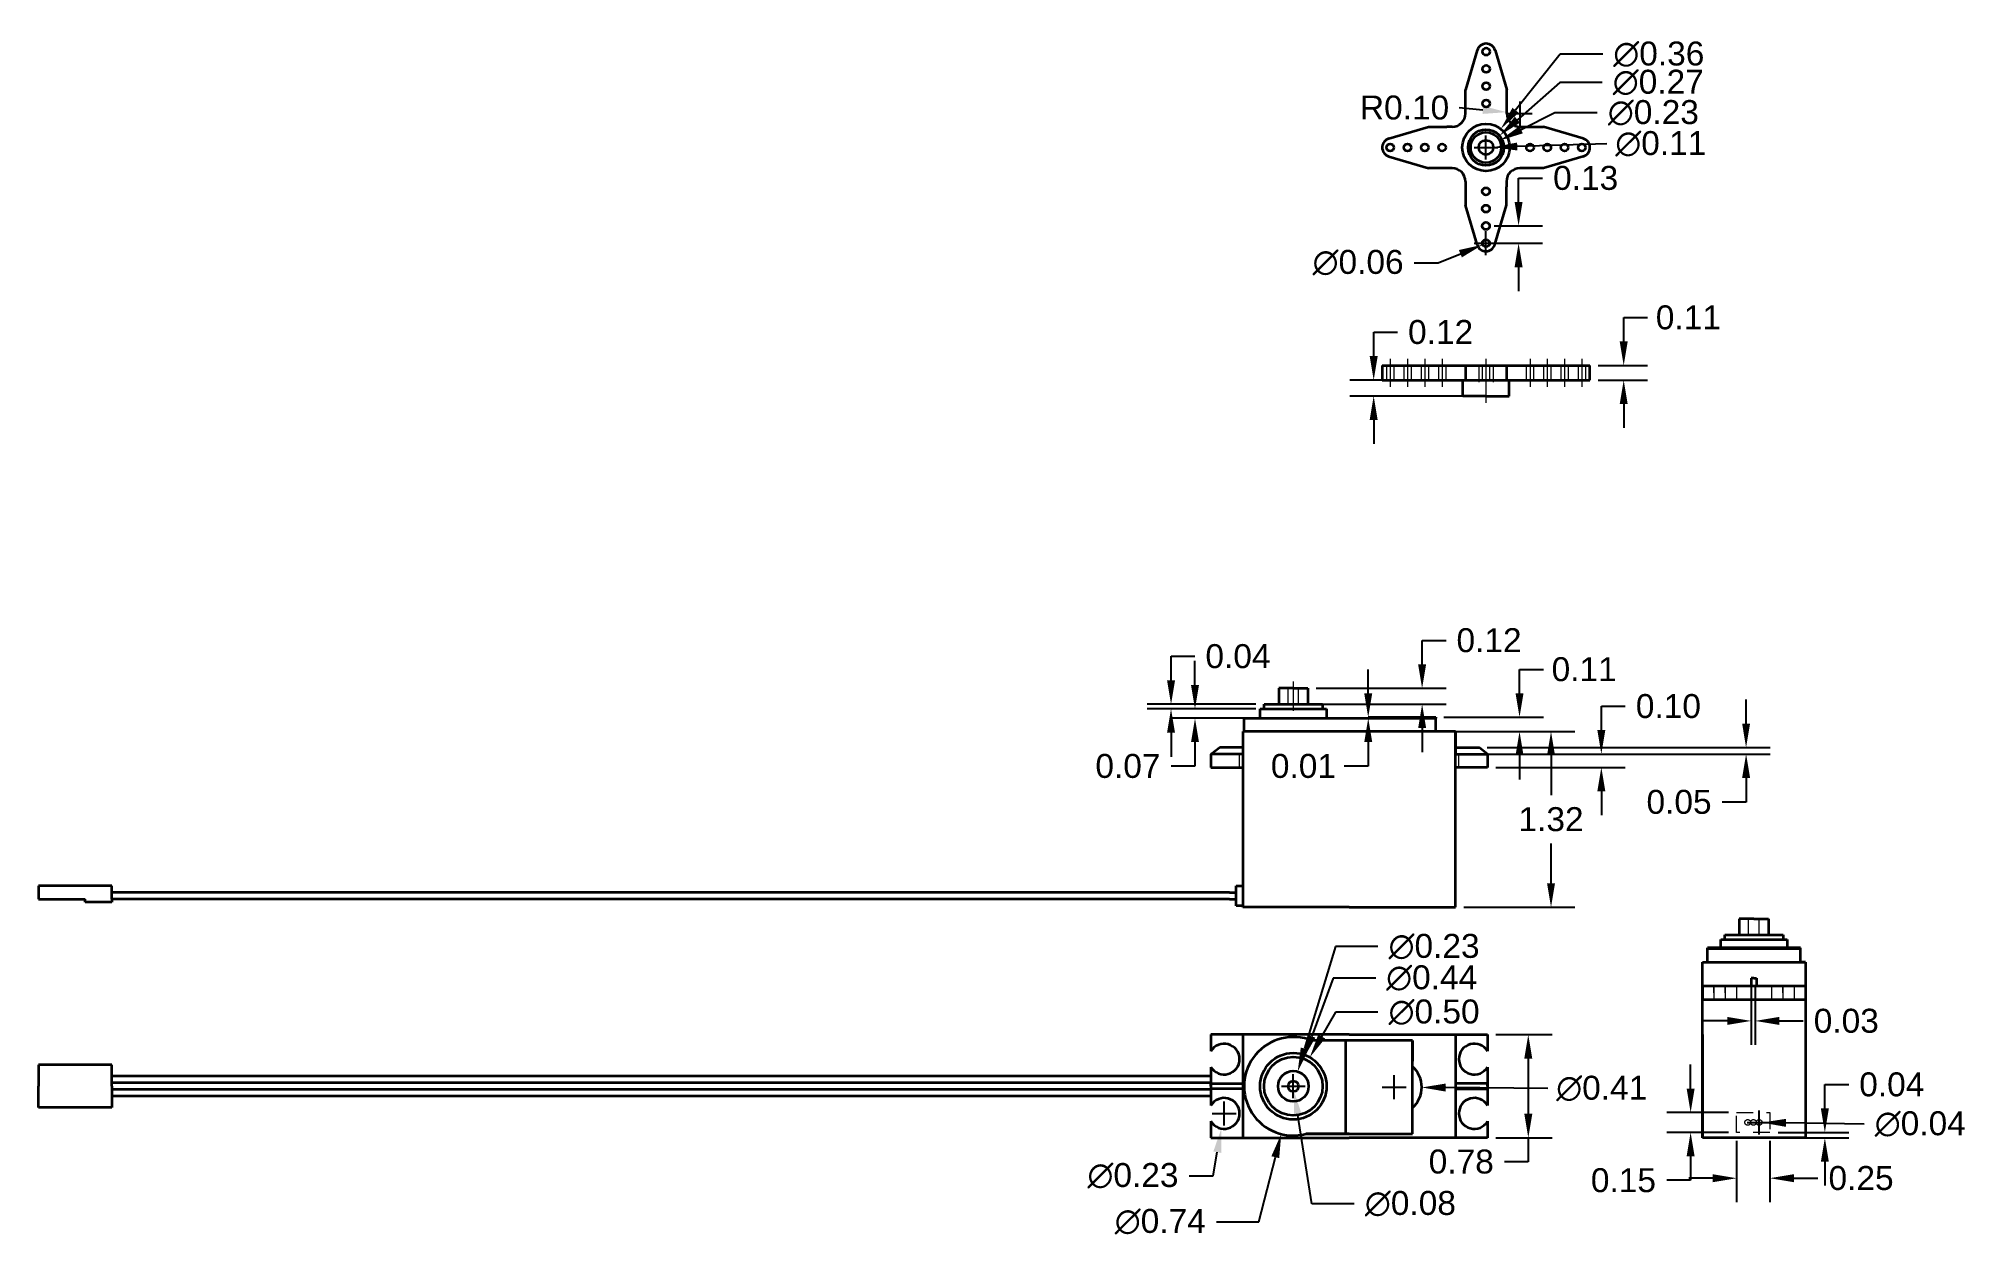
# Model space of a CAD drawing. Header units: inches. Extents: x -0.7 to 87, y -3.1 to 12.
# Drawn here: x 72.48 to 86.99, y 3.02 to 12.03 of the extents above; entities that cross this region are included whole.
import ezdxf

# ---------------------------------------------------------------- set-up
doc = ezdxf.new("R2010")
doc.units = ezdxf.units.IN
doc.header["$MEASUREMENT"] = 0
doc.linetypes.add('CENTER2', pattern=[1.125, 0.75, -0.125, 0.125, -0.125])
doc.linetypes.add('HIDDEN2', pattern=[0.1875, 0.125, -0.0625])
for name, color, linetype, lineweight in [('Center', 1, 'CENTER2', 13), ('Hidden', 3, 'HIDDEN2', 13), ('Visible', 6, 'Continuous', 35)]:
    doc.layers.add(name, color=color, linetype=linetype, lineweight=lineweight)
doc.layers.add('Text', color=7, linetype='Continuous', lineweight=35, true_color=0xa552a5)
doc.styles.get("Standard").update_dxf_attribs({"font": 'arial.ttf'})
doc.dimstyles.get("Standard").update_dxf_attribs({"dimtxt": 0.18, "dimasz": 0.18, "dimexe": 0.18, "dimexo": 0.0625, "dimgap": 0.09, "dimtad": 0, "dimtih": 1, "dimtoh": 1, "dimdec": 4, "dimzin": 0, "dimdsep": 46, "dimtxsty": 'Standard', "dimcen": 0.09, "dimadec": 0, "dimazin": 0, "dimtfac": 1, "dimtdec": 4, "dimtofl": 0, "dimtmove": 0, "dimatfit": 3, "dimfxl": 1, "dimtolj": 1, "dimtzin": 0, "dimarcsym": 0})

msp = doc.modelspace()

# ---------------------------------------------------------------- blocks, each defined once
blk = doc.blocks.new('*D41')
at = {"layer": 'Defpoints', "color": 0, "transparency": 16777216}
for p in [(83.135, 6.818), (83.135, 5.498), (83.852, 5.498)]:
    blk.add_point(p, dxfattribs=at)
at = {"layer": 'Text', "color": 0, "lineweight": -2, "transparency": 16777216}
for p, q in [((83.197, 6.818), (84.032, 6.818)), ((83.852, 6.638), (83.852, 6.34)), ((83.852, 5.678), (83.852, 5.976)), ((83.197, 5.498), (84.032, 5.498))]:
    blk.add_line(p, q, dxfattribs=at)
at = {"layer": 'Text', "color": 0, "transparency": 16777216}
for points in [[(83.822, 6.638), (83.882, 6.638), (83.852, 6.818)], [(83.822, 5.678), (83.882, 5.678), (83.852, 5.498)]]:
    blk.add_solid(points, dxfattribs=at)
at = {"layer": 'Text', "color": 0, "transparency": 16777216, "insert": (83.852, 6.158), "char_height": 0.18, "attachment_point": 5}
blk.add_mtext('\\A1;1.32', dxfattribs=at)
blk = doc.blocks.new('*D42')
at = {"layer": 'Defpoints', "color": 0, "transparency": 16777216}
for p in [(82.985, 6.925), (82.985, 6.818), (83.615, 6.925)]:
    blk.add_point(p, dxfattribs=at)
at = {"layer": 'Text', "color": 0, "lineweight": -2, "transparency": 16777216}
for p, q in [((83.615, 7.105), (83.615, 7.285)), ((83.615, 7.285), (83.795, 7.285)), ((83.047, 6.925), (83.795, 6.925)), ((83.047, 6.818), (83.795, 6.818)), ((83.615, 6.638), (83.615, 6.458))]:
    blk.add_line(p, q, dxfattribs=at)
at = {"layer": 'Text', "color": 0, "transparency": 16777216}
for points in [[(83.585, 7.105), (83.645, 7.105), (83.615, 6.925)], [(83.585, 6.638), (83.645, 6.638), (83.615, 6.818)]]:
    blk.add_solid(points, dxfattribs=at)
at = {"layer": 'Text', "color": 0, "transparency": 16777216, "insert": (84.101, 7.285), "char_height": 0.18, "attachment_point": 5}
blk.add_mtext('\\A1;0.11', dxfattribs=at)
blk = doc.blocks.new('*D43')
at = {"layer": 'Defpoints', "color": 0, "transparency": 16777216}
for p in [(83.375, 6.648), (83.375, 6.548), (84.23, 6.648)]:
    blk.add_point(p, dxfattribs=at)
at = {"layer": 'Text', "color": 0, "lineweight": -2, "transparency": 16777216}
for p, q in [((84.23, 6.828), (84.23, 7.008)), ((84.23, 7.008), (84.41, 7.008)), ((83.437, 6.648), (84.41, 6.648)), ((83.437, 6.548), (84.41, 6.548)), ((84.23, 6.368), (84.23, 6.188))]:
    blk.add_line(p, q, dxfattribs=at)
at = {"layer": 'Text', "color": 0, "transparency": 16777216}
for points in [[(84.2, 6.828), (84.26, 6.828), (84.23, 6.648)], [(84.2, 6.368), (84.26, 6.368), (84.23, 6.548)]]:
    blk.add_solid(points, dxfattribs=at)
at = {"layer": 'Text', "color": 0, "transparency": 16777216, "insert": (84.734, 7.008), "char_height": 0.18, "attachment_point": 5}
blk.add_mtext('\\A1;0.10', dxfattribs=at)
blk = doc.blocks.new('*D44')
at = {"layer": 'Defpoints', "color": 0, "transparency": 16777216}
for p in [(83.311, 6.698), (83.311, 6.648), (85.318, 6.648)]:
    blk.add_point(p, dxfattribs=at)
at = {"layer": 'Text', "color": 0, "lineweight": -2, "transparency": 16777216}
for p, q in [((85.318, 6.878), (85.318, 7.058)), ((83.373, 6.698), (85.498, 6.698)), ((83.373, 6.648), (85.498, 6.648)), ((85.318, 6.468), (85.318, 6.288)), ((85.318, 6.288), (85.138, 6.288))]:
    blk.add_line(p, q, dxfattribs=at)
at = {"layer": 'Text', "color": 0, "transparency": 16777216}
for points in [[(85.288, 6.878), (85.348, 6.878), (85.318, 6.698)], [(85.288, 6.468), (85.348, 6.468), (85.318, 6.648)]]:
    blk.add_solid(points, dxfattribs=at)
at = {"layer": 'Text', "color": 0, "transparency": 16777216, "insert": (84.814, 6.288), "char_height": 0.18, "attachment_point": 5}
blk.add_mtext('\\A1;0.05', dxfattribs=at)
blk = doc.blocks.new('*D48')
at = {"layer": 'Defpoints', "color": 0, "transparency": 16777216}
for p in [(82.478, 6.925), (82.478, 6.918), (82.478, 6.918)]:
    blk.add_point(p, dxfattribs=at)
at = {"layer": 'Text', "color": 0, "lineweight": -2, "transparency": 16777216}
for p, q in [((82.478, 7.105), (82.478, 7.285)), ((82.54, 6.925), (82.658, 6.925)), ((82.54, 6.918), (82.658, 6.918)), ((82.478, 6.738), (82.478, 6.558)), ((82.478, 6.558), (82.298, 6.558))]:
    blk.add_line(p, q, dxfattribs=at)
at = {"layer": 'Text', "color": 0, "transparency": 16777216}
for points in [[(82.448, 7.105), (82.508, 7.105), (82.478, 6.925)], [(82.448, 6.738), (82.508, 6.738), (82.478, 6.918)]]:
    blk.add_solid(points, dxfattribs=at)
at = {"layer": 'Text', "color": 0, "transparency": 16777216, "insert": (81.991, 6.558), "char_height": 0.18, "attachment_point": 5}
blk.add_mtext('\\A1;0.01', dxfattribs=at)
blk = doc.blocks.new('*D49')
at = {"layer": 'Defpoints', "color": 0, "transparency": 16777216}
for p in [(81.665, 6.988), (81.176, 6.918), (81.665, 6.918)]:
    blk.add_point(p, dxfattribs=at)
at = {"layer": 'Text', "color": 0, "lineweight": -2, "transparency": 16777216}
for p, q in [((81.176, 7.168), (81.176, 7.348)), ((81.602, 6.988), (80.996, 6.988)), ((81.602, 6.918), (80.996, 6.918)), ((81.176, 6.738), (81.176, 6.558)), ((81.176, 6.558), (80.996, 6.558))]:
    blk.add_line(p, q, dxfattribs=at)
at = {"layer": 'Text', "color": 0, "transparency": 16777216}
for points in [[(81.146, 7.168), (81.206, 7.168), (81.176, 6.988)], [(81.146, 6.738), (81.206, 6.738), (81.176, 6.918)]]:
    blk.add_solid(points, dxfattribs=at)
at = {"layer": 'Text', "color": 0, "transparency": 16777216, "insert": (80.672, 6.558), "char_height": 0.18, "attachment_point": 5}
blk.add_mtext('\\A1;0.07', dxfattribs=at)
blk = doc.blocks.new('*D50')
at = {"layer": 'Defpoints', "color": 0, "transparency": 16777216}
for p in [(80.996, 7.023), (81.695, 7.023), (81.695, 6.988)]:
    blk.add_point(p, dxfattribs=at)
at = {"layer": 'Text', "color": 0, "lineweight": -2, "transparency": 16777216}
for p, q in [((80.996, 7.203), (80.996, 7.383)), ((80.996, 7.383), (81.176, 7.383)), ((81.632, 7.023), (80.816, 7.023)), ((81.632, 6.988), (80.816, 6.988)), ((80.996, 6.808), (80.996, 6.628))]:
    blk.add_line(p, q, dxfattribs=at)
at = {"layer": 'Text', "color": 0, "transparency": 16777216}
for points in [[(80.966, 7.203), (81.026, 7.203), (80.996, 7.023)], [(80.966, 6.808), (81.026, 6.808), (80.996, 6.988)]]:
    blk.add_solid(points, dxfattribs=at)
at = {"layer": 'Text', "color": 0, "transparency": 16777216, "insert": (81.499, 7.383), "char_height": 0.18, "attachment_point": 5}
blk.add_mtext('\\A1;0.04', dxfattribs=at)
blk = doc.blocks.new('*D51')
at = {"layer": 'Defpoints', "color": 0, "transparency": 16777216}
for p in [(82.025, 7.143), (82.883, 7.143), (82.025, 7.023)]:
    blk.add_point(p, dxfattribs=at)
at = {"layer": 'Text', "color": 0, "lineweight": -2, "transparency": 16777216}
for p, q in [((82.883, 7.323), (82.883, 7.503)), ((82.883, 7.503), (83.063, 7.503)), ((82.087, 7.143), (83.063, 7.143)), ((82.087, 7.023), (83.063, 7.023)), ((82.883, 6.843), (82.883, 6.663))]:
    blk.add_line(p, q, dxfattribs=at)
at = {"layer": 'Text', "color": 0, "transparency": 16777216}
for points in [[(82.853, 7.323), (82.913, 7.323), (82.883, 7.143)], [(82.853, 6.843), (82.913, 6.843), (82.883, 7.023)]]:
    blk.add_solid(points, dxfattribs=at)
at = {"layer": 'Text', "color": 0, "transparency": 16777216, "insert": (83.386, 7.503), "char_height": 0.18, "attachment_point": 5}
blk.add_mtext('\\A1;0.12', dxfattribs=at)
blk = doc.blocks.new('*D52')
at = {"layer": 'Defpoints', "color": 0, "transparency": 16777216}
for p in [(83.375, 4.54), (83.375, 3.765), (83.681, 3.765)]:
    blk.add_point(p, dxfattribs=at)
at = {"layer": 'Text', "color": 0, "lineweight": -2, "transparency": 16777216}
for p, q in [((83.437, 4.54), (83.861, 4.54)), ((83.681, 4.36), (83.681, 3.945)), ((83.437, 3.765), (83.861, 3.765)), ((83.681, 3.765), (83.681, 3.585)), ((83.681, 3.585), (83.501, 3.585))]:
    blk.add_line(p, q, dxfattribs=at)
at = {"layer": 'Text', "color": 0, "transparency": 16777216}
for points in [[(83.651, 4.36), (83.711, 4.36), (83.681, 4.54)], [(83.651, 3.945), (83.711, 3.945), (83.681, 3.765)]]:
    blk.add_solid(points, dxfattribs=at)
at = {"layer": 'Text', "color": 0, "transparency": 16777216, "insert": (83.177, 3.585), "char_height": 0.18, "attachment_point": 5}
blk.add_mtext('\\A1;0.78', dxfattribs=at)
blk = doc.blocks.new('*D53')
at = {"layer": 'Defpoints', "color": 0, "transparency": 16777216}
for p in [(82.039, 4.369), (81.791, 3.935)]:
    blk.add_point(p, dxfattribs=at)
at = {"layer": 'Text', "color": 0, "lineweight": -2, "transparency": 16777216}
for p, q in [((82.232, 4.708), (82.128, 4.526)), ((82.551, 4.708), (82.232, 4.708)), ((81.915, 4.062), (81.915, 4.242)), ((81.825, 4.152), (82.005, 4.152))]:
    blk.add_line(p, q, dxfattribs=at)
at = {"layer": 'Text', "color": 0, "transparency": 16777216}
blk.add_solid([(82.102, 4.54), (82.154, 4.511), (82.039, 4.369)], dxfattribs=at)
at = {"layer": 'Text', "color": 0, "transparency": 16777216, "insert": (82.973, 4.708), "char_height": 0.18, "attachment_point": 5}
blk.add_mtext('\\A1;∅0.50', dxfattribs=at)
blk = doc.blocks.new('*D54')
at = {"layer": 'Defpoints', "color": 0, "transparency": 16777216}
for p in [(81.991, 4.359), (81.839, 3.946)]:
    blk.add_point(p, dxfattribs=at)
at = {"layer": 'Text', "color": 0, "lineweight": -2, "transparency": 16777216}
for p, q in [((82.214, 4.965), (82.053, 4.528)), ((82.534, 4.965), (82.214, 4.965)), ((81.915, 4.062), (81.915, 4.242)), ((81.825, 4.152), (82.005, 4.152))]:
    blk.add_line(p, q, dxfattribs=at)
at = {"layer": 'Text', "color": 0, "transparency": 16777216}
blk.add_solid([(82.025, 4.538), (82.081, 4.517), (81.991, 4.359)], dxfattribs=at)
at = {"layer": 'Text', "color": 0, "transparency": 16777216, "insert": (82.955, 4.965), "char_height": 0.18, "attachment_point": 5}
blk.add_mtext('\\A1;∅0.44', dxfattribs=at)
blk = doc.blocks.new('*D55')
at = {"layer": 'Defpoints', "color": 0, "transparency": 16777216}
for p in [(81.948, 4.262), (81.881, 4.042)]:
    blk.add_point(p, dxfattribs=at)
at = {"layer": 'Text', "color": 0, "lineweight": -2, "transparency": 16777216}
for p, q in [((82.232, 5.201), (82, 4.435)), ((82.551, 5.201), (82.232, 5.201)), ((81.915, 4.062), (81.915, 4.242)), ((81.825, 4.152), (82.005, 4.152))]:
    blk.add_line(p, q, dxfattribs=at)
at = {"layer": 'Text', "color": 0, "transparency": 16777216}
blk.add_solid([(81.971, 4.443), (82.029, 4.426), (81.948, 4.262)], dxfattribs=at)
at = {"layer": 'Text', "color": 0, "transparency": 16777216, "insert": (82.973, 5.201), "char_height": 0.18, "attachment_point": 5}
blk.add_mtext('\\A1;∅0.23', dxfattribs=at)
blk = doc.blocks.new('*D56')
at = {"layer": 'Defpoints', "color": 0, "transparency": 16777216}
for p in [(81.909, 4.192), (81.921, 4.113)]:
    blk.add_point(p, dxfattribs=at)
at = {"layer": 'Text', "color": 0, "lineweight": -2, "transparency": 16777216}
for p, q in [((81.915, 4.062), (81.915, 4.242)), ((81.825, 4.152), (82.005, 4.152)), ((82.054, 3.269), (81.949, 3.935)), ((82.373, 3.269), (82.054, 3.269))]:
    blk.add_line(p, q, dxfattribs=at)
at = {"layer": 'Text', "color": 0, "transparency": 16777216}
blk.add_solid([(81.979, 3.939), (81.919, 3.93), (81.921, 4.113)], dxfattribs=at)
at = {"layer": 'Text', "color": 0, "transparency": 16777216, "insert": (82.795, 3.269), "char_height": 0.18, "attachment_point": 5}
blk.add_mtext('\\A1;∅0.08', dxfattribs=at)
blk = doc.blocks.new('*D57')
at = {"layer": 'Defpoints', "color": 0, "transparency": 16777216}
for p in [(82.006, 4.511), (81.824, 3.793)]:
    blk.add_point(p, dxfattribs=at)
at = {"layer": 'Text', "color": 0, "lineweight": -2, "transparency": 16777216}
for p, q in [((81.915, 4.062), (81.915, 4.242)), ((81.825, 4.152), (82.005, 4.152)), ((81.657, 3.134), (81.78, 3.619)), ((81.337, 3.134), (81.657, 3.134))]:
    blk.add_line(p, q, dxfattribs=at)
at = {"layer": 'Text', "color": 0, "transparency": 16777216}
blk.add_solid([(81.75, 3.626), (81.809, 3.612), (81.824, 3.793)], dxfattribs=at)
at = {"layer": 'Text', "color": 0, "transparency": 16777216, "insert": (80.915, 3.134), "char_height": 0.18, "attachment_point": 5}
blk.add_mtext('\\A1;∅0.74', dxfattribs=at)
blk = doc.blocks.new('*D58')
at = {"layer": 'Defpoints', "color": 0, "transparency": 16777216}
for p in [(81.415, 4.063), (81.374, 3.834)]:
    blk.add_point(p, dxfattribs=at)
at = {"layer": 'Text', "color": 0, "lineweight": -2, "transparency": 16777216}
for p, q in [((81.305, 3.948), (81.485, 3.948)), ((81.395, 3.858), (81.395, 4.038)), ((81.312, 3.479), (81.343, 3.656)), ((81.132, 3.479), (81.312, 3.479))]:
    blk.add_line(p, q, dxfattribs=at)
at = {"layer": 'Text', "color": 0, "transparency": 16777216}
blk.add_solid([(81.314, 3.662), (81.373, 3.651), (81.374, 3.834)], dxfattribs=at)
at = {"layer": 'Text', "color": 0, "transparency": 16777216, "insert": (80.71, 3.479), "char_height": 0.18, "attachment_point": 5}
blk.add_mtext('\\A1;∅0.23', dxfattribs=at)
blk = doc.blocks.new('*D59')
at = {"layer": 'Defpoints', "color": 0, "transparency": 16777216}
for p in [(82.466, 4.146), (82.88, 4.143)]:
    blk.add_point(p, dxfattribs=at)
at = {"layer": 'Text', "color": 0, "lineweight": -2, "transparency": 16777216}
for p, q in [((82.673, 4.055), (82.673, 4.235)), ((82.583, 4.145), (82.763, 4.145)), ((83.829, 4.135), (83.06, 4.142))]:
    blk.add_line(p, q, dxfattribs=at)
at = {"layer": 'Text', "color": 0, "transparency": 16777216}
blk.add_solid([(83.06, 4.172), (83.06, 4.112), (82.88, 4.143)], dxfattribs=at)
at = {"layer": 'Text', "color": 0, "transparency": 16777216, "insert": (84.233, 4.135), "char_height": 0.18, "attachment_point": 5}
blk.add_mtext('\\A1;∅0.41', dxfattribs=at)
blk = doc.blocks.new('*D60')
at = {"layer": 'Defpoints', "color": 0, "transparency": 16777216}
for p in [(85.357, 4.965), (85.387, 4.965), (85.387, 4.643)]:
    blk.add_point(p, dxfattribs=at)
at = {"layer": 'Text', "color": 0, "lineweight": -2, "transparency": 16777216}
for p, q in [((85.357, 4.902), (85.357, 4.463)), ((85.387, 4.902), (85.387, 4.463)), ((85.177, 4.643), (84.997, 4.643)), ((85.567, 4.643), (85.747, 4.643))]:
    blk.add_line(p, q, dxfattribs=at)
at = {"layer": 'Text', "color": 0, "transparency": 16777216}
for points in [[(85.177, 4.673), (85.177, 4.613), (85.357, 4.643)], [(85.567, 4.673), (85.567, 4.613), (85.387, 4.643)]]:
    blk.add_solid(points, dxfattribs=at)
at = {"layer": 'Text', "color": 0, "transparency": 16777216, "insert": (86.071, 4.643), "char_height": 0.18, "attachment_point": 5}
blk.add_mtext('\\A1;0.03', dxfattribs=at)
blk = doc.blocks.new('*D61')
at = {"layer": 'Defpoints', "color": 0, "transparency": 16777216}
for p in [(85.497, 3.805), (85.497, 3.765), (85.91, 3.765)]:
    blk.add_point(p, dxfattribs=at)
at = {"layer": 'Text', "color": 0, "lineweight": -2, "transparency": 16777216}
for p, q in [((85.91, 3.985), (85.91, 4.165)), ((85.91, 4.165), (86.09, 4.165)), ((85.56, 3.805), (86.09, 3.805)), ((85.56, 3.765), (86.09, 3.765)), ((85.91, 3.585), (85.91, 3.405))]:
    blk.add_line(p, q, dxfattribs=at)
at = {"layer": 'Text', "color": 0, "transparency": 16777216}
for points in [[(85.88, 3.985), (85.94, 3.985), (85.91, 3.805)], [(85.88, 3.585), (85.94, 3.585), (85.91, 3.765)]]:
    blk.add_solid(points, dxfattribs=at)
at = {"layer": 'Text', "color": 0, "transparency": 16777216, "insert": (86.413, 4.165), "char_height": 0.18, "attachment_point": 5}
blk.add_mtext('\\A1;0.04', dxfattribs=at)
blk = doc.blocks.new('*D62')
at = {"layer": 'Defpoints', "color": 0, "transparency": 16777216}
for p in [(85.247, 3.955), (84.901, 3.805), (85.247, 3.805)]:
    blk.add_point(p, dxfattribs=at)
at = {"layer": 'Text', "color": 0, "lineweight": -2, "transparency": 16777216}
for p, q in [((84.901, 4.135), (84.901, 4.315)), ((85.185, 3.955), (84.721, 3.955)), ((85.185, 3.805), (84.721, 3.805)), ((84.901, 3.625), (84.901, 3.445)), ((84.901, 3.445), (84.721, 3.445))]:
    blk.add_line(p, q, dxfattribs=at)
at = {"layer": 'Text', "color": 0, "transparency": 16777216}
for points in [[(84.871, 4.135), (84.931, 4.135), (84.901, 3.955)], [(84.871, 3.625), (84.931, 3.625), (84.901, 3.805)]]:
    blk.add_solid(points, dxfattribs=at)
at = {"layer": 'Text', "color": 0, "transparency": 16777216, "insert": (84.396, 3.445), "char_height": 0.18, "attachment_point": 5}
blk.add_mtext('\\A1;0.15', dxfattribs=at)
blk = doc.blocks.new('*D63')
at = {"layer": 'Defpoints', "color": 0, "transparency": 16777216}
for p in [(85.247, 3.805), (85.497, 3.805), (85.497, 3.461)]:
    blk.add_point(p, dxfattribs=at)
at = {"layer": 'Text', "color": 0, "lineweight": -2, "transparency": 16777216}
for p, q in [((85.247, 3.742), (85.247, 3.281)), ((85.497, 3.742), (85.497, 3.281)), ((85.067, 3.461), (84.887, 3.461)), ((85.677, 3.461), (85.857, 3.461))]:
    blk.add_line(p, q, dxfattribs=at)
at = {"layer": 'Text', "color": 0, "transparency": 16777216}
for points in [[(85.067, 3.491), (85.067, 3.431), (85.247, 3.461)], [(85.677, 3.491), (85.677, 3.431), (85.497, 3.461)]]:
    blk.add_solid(points, dxfattribs=at)
at = {"layer": 'Text', "color": 0, "transparency": 16777216, "insert": (86.182, 3.461), "char_height": 0.18, "attachment_point": 5}
blk.add_mtext('\\A1;0.25', dxfattribs=at)
blk = doc.blocks.new('*D64')
at = {"layer": 'Defpoints', "color": 0, "transparency": 16777216}
for p in [(85.394, 3.88), (85.437, 3.879)]:
    blk.add_point(p, dxfattribs=at)
at = {"layer": 'Text', "color": 0, "lineweight": -2, "transparency": 16777216}
for p, q in [((85.416, 3.79), (85.416, 3.97)), ((85.326, 3.88), (85.506, 3.88)), ((86.206, 3.868), (85.617, 3.877))]:
    blk.add_line(p, q, dxfattribs=at)
at = {"layer": 'Text', "color": 0, "transparency": 16777216}
blk.add_solid([(85.617, 3.907), (85.617, 3.847), (85.437, 3.879)], dxfattribs=at)
at = {"layer": 'Text', "color": 0, "transparency": 16777216, "insert": (86.627, 3.868), "char_height": 0.18, "attachment_point": 5}
blk.add_mtext('\\A1;∅0.04', dxfattribs=at)
blk = doc.blocks.new('*D65')
at = {"layer": 'Defpoints', "color": 0, "transparency": 16777216}
for p in [(84.144, 9.569), (84.144, 9.459), (84.398, 9.569)]:
    blk.add_point(p, dxfattribs=at)
at = {"layer": 'Text', "color": 0, "lineweight": -2, "transparency": 16777216}
for p, q in [((84.398, 9.749), (84.398, 9.929)), ((84.398, 9.929), (84.578, 9.929)), ((84.206, 9.569), (84.578, 9.569)), ((84.206, 9.459), (84.578, 9.459)), ((84.398, 9.279), (84.398, 9.099))]:
    blk.add_line(p, q, dxfattribs=at)
at = {"layer": 'Text', "color": 0, "transparency": 16777216}
for points in [[(84.368, 9.749), (84.428, 9.749), (84.398, 9.569)], [(84.368, 9.279), (84.428, 9.279), (84.398, 9.459)]]:
    blk.add_solid(points, dxfattribs=at)
at = {"layer": 'Text', "color": 0, "transparency": 16777216, "insert": (84.884, 9.929), "char_height": 0.18, "attachment_point": 5}
blk.add_mtext('\\A1;0.11', dxfattribs=at)
blk = doc.blocks.new('*D66')
at = {"layer": 'Defpoints', "color": 0, "transparency": 16777216}
for p in [(82.519, 9.459), (83.538, 9.459), (83.538, 9.339)]:
    blk.add_point(p, dxfattribs=at)
at = {"layer": 'Text', "color": 0, "lineweight": -2, "transparency": 16777216}
for p, q in [((82.519, 9.639), (82.519, 9.819)), ((82.519, 9.819), (82.699, 9.819)), ((83.476, 9.459), (82.339, 9.459)), ((83.476, 9.339), (82.339, 9.339)), ((82.519, 9.159), (82.519, 8.979))]:
    blk.add_line(p, q, dxfattribs=at)
at = {"layer": 'Text', "color": 0, "transparency": 16777216}
for points in [[(82.489, 9.639), (82.549, 9.639), (82.519, 9.459)], [(82.489, 9.159), (82.549, 9.159), (82.519, 9.339)]]:
    blk.add_solid(points, dxfattribs=at)
at = {"layer": 'Text', "color": 0, "transparency": 16777216, "insert": (83.022, 9.819), "char_height": 0.18, "attachment_point": 5}
blk.add_mtext('\\A1;0.12', dxfattribs=at)
blk = doc.blocks.new('*D67')
at = {"layer": 'Defpoints', "color": 0, "transparency": 16777216}
for p in [(83.338, 10.476), (83.388, 10.497)]:
    blk.add_point(p, dxfattribs=at)
at = {"layer": 'Text', "color": 0, "lineweight": -2, "transparency": 16777216}
for p, q in [((83.273, 10.487), (83.453, 10.487)), ((83.363, 10.397), (83.363, 10.577)), ((82.824, 10.341), (83.004, 10.341)), ((83.004, 10.341), (83.171, 10.408))]:
    blk.add_line(p, q, dxfattribs=at)
at = {"layer": 'Text', "color": 0, "transparency": 16777216}
blk.add_solid([(83.159, 10.436), (83.182, 10.381), (83.338, 10.476)], dxfattribs=at)
at = {"layer": 'Text', "color": 0, "transparency": 16777216, "insert": (82.402, 10.341), "char_height": 0.18, "attachment_point": 5}
blk.add_mtext('\\A1;∅0.06', dxfattribs=at)
blk = doc.blocks.new('*D68')
at = {"layer": 'Defpoints', "color": 0, "transparency": 16777216}
for p in [(83.363, 10.617), (83.608, 10.617), (83.363, 10.487)]:
    blk.add_point(p, dxfattribs=at)
at = {"layer": 'Text', "color": 0, "lineweight": -2, "transparency": 16777216}
for p, q in [((83.608, 10.797), (83.608, 10.977)), ((83.608, 10.977), (83.788, 10.977)), ((83.425, 10.617), (83.788, 10.617)), ((83.425, 10.487), (83.788, 10.487)), ((83.608, 10.307), (83.608, 10.127))]:
    blk.add_line(p, q, dxfattribs=at)
at = {"layer": 'Text', "color": 0, "transparency": 16777216}
for points in [[(83.578, 10.797), (83.638, 10.797), (83.608, 10.617)], [(83.578, 10.307), (83.638, 10.307), (83.608, 10.487)]]:
    blk.add_solid(points, dxfattribs=at)
at = {"layer": 'Text', "color": 0, "transparency": 16777216, "insert": (84.112, 10.977), "char_height": 0.18, "attachment_point": 5}
blk.add_mtext('\\A1;0.13', dxfattribs=at)
blk = doc.blocks.new('*D69')
at = {"layer": 'Defpoints', "color": 0, "transparency": 16777216}
for p in [(83.519, 11.472), (83.619, 11.462)]:
    blk.add_point(p, dxfattribs=at)
at = {"layer": 'Text', "color": 0, "lineweight": -2, "transparency": 16777216}
for p, q in [((83.161, 11.506), (83.34, 11.489)), ((83.529, 11.462), (83.709, 11.462)), ((83.619, 11.372), (83.619, 11.552))]:
    blk.add_line(p, q, dxfattribs=at)
blk.add_arc((83.619, 11.462), 0.1, 174.5948, 180, dxfattribs=at)
at = {"layer": 'Text', "color": 0, "transparency": 16777216}
blk.add_solid([(83.343, 11.518), (83.337, 11.459), (83.519, 11.472)], dxfattribs=at)
at = {"layer": 'Text', "color": 0, "transparency": 16777216, "insert": (82.751, 11.506), "char_height": 0.18, "attachment_point": 5}
blk.add_mtext('\\A1;R0.10', dxfattribs=at)
blk = doc.blocks.new('*D70')
at = {"layer": 'Defpoints', "color": 0, "transparency": 16777216}
for p in [(83.474, 11.346), (83.253, 11.068)]:
    blk.add_point(p, dxfattribs=at)
at = {"layer": 'Text', "color": 0, "lineweight": -2, "transparency": 16777216}
for p, q in [((83.92, 11.907), (83.586, 11.487)), ((84.24, 11.907), (83.92, 11.907)), ((83.273, 11.207), (83.453, 11.207)), ((83.363, 11.117), (83.363, 11.297))]:
    blk.add_line(p, q, dxfattribs=at)
at = {"layer": 'Text', "color": 0, "transparency": 16777216}
blk.add_solid([(83.562, 11.505), (83.609, 11.468), (83.474, 11.346)], dxfattribs=at)
at = {"layer": 'Text', "color": 0, "transparency": 16777216, "insert": (84.662, 11.907), "char_height": 0.18, "attachment_point": 5}
blk.add_mtext('\\A1;∅0.36', dxfattribs=at)
blk = doc.blocks.new('*D71')
at = {"layer": 'Defpoints', "color": 0, "transparency": 16777216}
for p in [(83.465, 11.296), (83.262, 11.118)]:
    blk.add_point(p, dxfattribs=at)
at = {"layer": 'Text', "color": 0, "lineweight": -2, "transparency": 16777216}
for p, q in [((83.917, 11.695), (83.6, 11.415)), ((84.236, 11.695), (83.917, 11.695)), ((83.273, 11.207), (83.453, 11.207)), ((83.363, 11.117), (83.363, 11.297))]:
    blk.add_line(p, q, dxfattribs=at)
at = {"layer": 'Text', "color": 0, "transparency": 16777216}
blk.add_solid([(83.58, 11.438), (83.619, 11.393), (83.465, 11.296)], dxfattribs=at)
at = {"layer": 'Text', "color": 0, "transparency": 16777216, "insert": (84.658, 11.695), "char_height": 0.18, "attachment_point": 5}
blk.add_mtext('\\A1;∅0.27', dxfattribs=at)
blk = doc.blocks.new('*D72')
at = {"layer": 'Defpoints', "color": 0, "transparency": 16777216}
for p in [(83.466, 11.259), (83.261, 11.155)]:
    blk.add_point(p, dxfattribs=at)
at = {"layer": 'Text', "color": 0, "lineweight": -2, "transparency": 16777216}
for p, q in [((83.88, 11.467), (83.627, 11.339)), ((84.199, 11.467), (83.88, 11.467)), ((83.273, 11.207), (83.453, 11.207)), ((83.363, 11.117), (83.363, 11.297))]:
    blk.add_line(p, q, dxfattribs=at)
at = {"layer": 'Text', "color": 0, "transparency": 16777216}
blk.add_solid([(83.613, 11.366), (83.64, 11.313), (83.466, 11.259)], dxfattribs=at)
at = {"layer": 'Text', "color": 0, "transparency": 16777216, "insert": (84.621, 11.467), "char_height": 0.18, "attachment_point": 5}
blk.add_mtext('\\A1;∅0.23', dxfattribs=at)
blk = doc.blocks.new('*D73')
at = {"layer": 'Defpoints', "color": 0, "transparency": 16777216}
for p in [(83.308, 11.205), (83.418, 11.209)]:
    blk.add_point(p, dxfattribs=at)
at = {"layer": 'Text', "color": 0, "lineweight": -2, "transparency": 16777216}
for p, q in [((83.273, 11.207), (83.453, 11.207)), ((83.363, 11.117), (83.363, 11.297)), ((84.272, 11.234), (83.598, 11.214))]:
    blk.add_line(p, q, dxfattribs=at)
at = {"layer": 'Text', "color": 0, "transparency": 16777216}
blk.add_solid([(83.597, 11.244), (83.599, 11.184), (83.418, 11.209)], dxfattribs=at)
at = {"layer": 'Text', "color": 0, "transparency": 16777216, "insert": (84.677, 11.234), "char_height": 0.18, "attachment_point": 5}
blk.add_mtext('\\A1;∅0.11', dxfattribs=at)

# ---------------------------------------------------------------- dimensions: what is measured, and where the dimension line sits
at = {"layer": 'Text'}
for p1, p2, picture, middle in [((83.253, 11.068), (83.474, 11.346), '*D70', (84.662, 11.907)), ((83.262, 11.118), (83.465, 11.296), '*D71', (84.658, 11.695)), ((83.261, 11.155), (83.466, 11.259), '*D72', (84.621, 11.467)), ((83.308, 11.205), (83.418, 11.209), '*D73', (84.272, 11.234)), ((81.881, 4.042), (81.948, 4.262), '*D55', (82.973, 5.201)), ((81.839, 3.946), (81.991, 4.359), '*D54', (82.955, 4.965)), ((81.791, 3.935), (82.039, 4.369), '*D53', (82.973, 4.708)), ((82.006, 4.511), (81.824, 3.793), '*D57', (80.915, 3.134)), ((81.909, 4.192), (81.921, 4.113), '*D56', (82.795, 3.269)), ((82.466, 4.146), (82.88, 4.143), '*D59', (83.829, 4.135)), ((85.394, 3.88), (85.437, 3.879), '*D64', (86.206, 3.868))]:
    dim = msp.add_diameter_dim_2p(p1=p1, p2=p2, dimstyle='Standard', override={"dimdec": 2}, dxfattribs=at)
    dim.commit()
    dim.dimension.update_dxf_attribs({"geometry": picture, "text_midpoint": middle, "dimtype": 163})
dim = msp.add_radius_dim(center=(83.619, 11.462), mpoint=(83.519, 11.472), dimstyle='Standard', override={"dimdec": 2}, dxfattribs=at)
dim.commit()
dim.dimension.update_dxf_attribs({"geometry": '*D69', "text_midpoint": (82.751, 11.506)})
for base, p1, p2, picture, middle in [((83.608, 10.617), (83.363, 10.487), (83.363, 10.617), '*D68', (84.112, 10.977)), ((84.398, 9.569), (84.144, 9.459), (84.144, 9.569), '*D65', (84.884, 9.929)), ((82.519, 9.459), (83.538, 9.339), (83.538, 9.459), '*D66', (83.022, 9.819)), ((82.883, 7.143), (82.025, 7.023), (82.025, 7.143), '*D51', (83.386, 7.503)), ((80.996056614, 7.022627293), (81.69471702, 6.987627293), (81.69471702, 7.022627293), '*D50', (81.499467255, 7.382627293)), ((83.615, 6.925), (82.985, 6.818), (82.985, 6.925), '*D42', (84.101, 7.285)), ((81.176, 6.918), (81.665, 6.988), (81.665, 6.918), '*D49', (80.672, 6.558)), ((82.478, 6.918), (82.478, 6.925), (82.478, 6.918), '*D48', (81.991, 6.558)), ((84.23, 6.648), (83.375, 6.548), (83.375, 6.648), '*D43', (84.734, 7.008)), ((85.318, 6.648), (83.311, 6.698), (83.311, 6.648), '*D44', (84.814, 6.288)), ((83.852, 5.498), (83.135, 6.818), (83.135, 5.498), '*D41', (83.852, 6.158)), ((83.680823837, 3.764639994), (83.37471702, 4.539639994), (83.37471702, 3.764639994), '*D52', (83.176860672, 3.584639994)), ((84.901, 3.805), (85.247, 3.955), (85.247, 3.805), '*D62', (84.396, 3.445))]:
    dim = msp.add_linear_dim(base=base, p1=p1, p2=p2, angle=90, dimstyle='Standard', override={"dimdec": 2}, dxfattribs=at)
    dim.commit()
    dim.dimension.update_dxf_attribs({"geometry": picture, "text_midpoint": middle})
for p1, p2, picture, middle in [((83.3885, 10.4969), (83.3375, 10.4762), '*D67', (82.4024, 10.3405)), ((81.415, 4.063), (81.374, 3.834), '*D58', (80.71, 3.479))]:
    dim = msp.add_diameter_dim_2p(p1=p1, p2=p2, dimstyle='Standard', override={"dimdec": 2}, dxfattribs=at)
    dim.commit()
    dim.dimension.update_dxf_attribs({"geometry": picture, "text_midpoint": middle})
for base, p1, p2, picture, middle in [((85.387, 4.643), (85.357, 4.965), (85.387, 4.965), '*D60', (86.071, 4.643)), ((85.497, 3.461), (85.247, 3.805), (85.497, 3.805), '*D63', (86.182, 3.461))]:
    dim = msp.add_linear_dim(base=base, p1=p1, p2=p2, dimstyle='Standard', override={"dimdec": 2}, dxfattribs=at)
    dim.commit()
    dim.dimension.update_dxf_attribs({"geometry": picture, "text_midpoint": middle})
dim = msp.add_linear_dim(base=(85.91, 3.765), p1=(85.497, 3.805), p2=(85.497, 3.765), angle=90, dimstyle='Standard', override={"dimdec": 2}, dxfattribs=at)
dim.commit()
dim.dimension.update_dxf_attribs({"geometry": '*D61', "text_midpoint": (86.413, 4.165), "dimtype": 160})

# ---------------------------------------------------------------- linework, layer by layer
at = {"layer": 'Center'}
for p, q in [((82.643, 9.619), (82.643, 9.409)), ((82.773, 9.619), (82.773, 9.409)), ((82.903, 9.619), (82.903, 9.409)), ((83.033, 9.619), (83.033, 9.409)), ((83.363, 9.619), (83.363, 9.289)), ((83.694, 9.619), (83.694, 9.409)), ((83.824, 9.619), (83.824, 9.409)), ((83.954, 9.619), (83.954, 9.409)), ((84.084, 9.619), (84.084, 9.409)), ((81.915, 7.193), (81.915, 6.973)), ((85.16, 4.855), (85.16, 4.905)), ((85.16, 4.905), (85.16, 4.805)), ((85.595, 4.855), (85.595, 4.905)), ((85.595, 4.905), (85.595, 4.805))]:
    msp.add_line(p, q, dxfattribs=at)
for centre in [(85.33, 3.88), (85.373, 3.88), (85.416, 3.88)]:
    msp.add_circle(centre, 0.0215, dxfattribs=at)
at = {"layer": 'Hidden'}
for p, q in [((82.615, 11.207), (82.615, 11.206)), ((82.67, 11.207), (82.67, 11.206)), ((82.745, 11.207), (82.745, 11.206)), ((82.8, 11.207), (82.8, 11.207)), ((82.875, 11.207), (82.875, 11.206)), ((82.93, 11.207), (82.93, 11.206)), ((83.06, 11.207), (83.06, 11.206)), ((82.615, 9.569), (82.615, 9.459)), ((82.67, 9.569), (82.67, 9.459)), ((82.745, 9.569), (82.745, 9.459)), ((82.8, 9.569), (82.8, 9.458)), ((82.875, 9.569), (82.875, 9.459)), ((82.93, 9.569), (82.93, 9.459)), ((83.005, 9.569), (83.005, 9.458)), ((83.06, 9.569), (83.06, 9.459)), ((83.308, 9.569), (83.308, 9.339)), ((83.335, 9.569), (83.335, 9.459)), ((83.39, 9.569), (83.39, 9.459)), ((83.418, 9.569), (83.418, 9.339)), ((83.666, 9.569), (83.666, 9.459)), ((83.721, 9.569), (83.721, 9.459)), ((83.796, 9.569), (83.796, 9.459)), ((83.851, 9.569), (83.851, 9.459)), ((83.926, 9.569), (83.926, 9.459)), ((83.981, 9.569), (83.981, 9.459)), ((84.056, 9.569), (84.056, 9.459)), ((84.111, 9.569), (84.111, 9.459)), ((81.875, 7.023), (81.875, 7.143)), ((81.955, 7.023), (81.955, 7.143)), ((81.511, 6.548), (81.511, 6.648)), ((83.158, 6.548), (83.158, 6.648)), ((85.337, 5.29), (85.337, 5.41)), ((85.417, 5.29), (85.417, 5.41)), ((85.075, 4.855), (85.075, 4.905)), ((85.075, 4.905), (85.075, 4.805)), ((85.245, 4.905), (85.245, 4.805)), ((85.51, 4.905), (85.51, 4.805)), ((85.68, 4.905), (85.68, 4.805)), ((85.247, 3.805), (85.247, 3.955)), ((85.247, 3.955), (85.497, 3.955)), ((85.497, 3.955), (85.497, 3.805)), ((85.497, 3.805), (85.247, 3.805))]:
    msp.add_line(p, q, dxfattribs=at)
at = {"layer": 'Visible'}
for p, q in [((83.296, 11.937), (83.209, 11.64)), ((83.431, 11.937), (83.519, 11.64)), ((83.209, 11.502), (83.209, 11.64)), ((83.519, 11.502), (83.519, 11.64)), ((83.209, 11.462), (83.209, 11.502)), ((83.519, 11.462), (83.519, 11.502)), ((82.633, 11.274), (82.93, 11.362)), ((82.93, 11.362), (83.068, 11.362)), ((83.109, 11.362), (83.068, 11.362)), ((83.619, 11.362), (83.659, 11.362)), ((83.659, 11.362), (83.796, 11.362)), ((84.093, 11.274), (83.796, 11.362)), ((82.633, 11.139), (82.93, 11.052)), ((83.108, 11.052), (82.93, 11.052)), ((83.796, 11.052), (83.618, 11.052)), ((84.093, 11.14), (83.796, 11.052)), ((83.208, 10.952), (83.208, 10.912)), ((83.208, 10.912), (83.208, 10.774)), ((83.518, 10.952), (83.518, 10.912)), ((83.518, 10.774), (83.518, 10.912)), ((83.296, 10.477), (83.208, 10.774)), ((83.43, 10.477), (83.518, 10.774)), ((82.583, 9.569), (84.144, 9.569)), ((82.583, 9.569), (82.583, 9.459)), ((82.583, 9.459), (84.144, 9.459)), ((83.188, 9.339), (83.188, 9.459)), ((83.208, 9.569), (83.208, 9.459)), ((83.518, 9.569), (83.518, 9.459)), ((83.538, 9.339), (83.538, 9.459)), ((84.144, 9.459), (84.144, 9.569)), ((83.363, 9.339), (83.188, 9.339)), ((83.363, 9.339), (83.538, 9.339)), ((81.915, 7.143), (81.805, 7.143)), ((81.805, 7.143), (81.805, 7.023)), ((81.915, 7.143), (82.025, 7.143)), ((82.025, 7.143), (82.025, 7.023)), ((81.665, 6.918), (81.665, 6.988)), ((81.665, 6.988), (82.165, 6.988)), ((81.695, 6.988), (81.695, 7.023)), ((81.695, 7.023), (82.135, 7.023)), ((82.135, 7.023), (82.135, 6.988)), ((82.165, 6.988), (82.165, 6.918)), ((83.135, 6.818), (81.535, 6.818)), ((81.535, 6.818), (81.535, 5.498)), ((81.545, 6.918), (82.985, 6.918)), ((81.545, 6.818), (81.545, 6.918)), ((82.478, 6.925), (82.985, 6.925)), ((82.478, 6.925), (82.478, 6.918)), ((82.985, 6.918), (82.485, 6.918)), ((82.985, 6.925), (82.985, 6.918)), ((82.985, 6.818), (82.985, 6.918)), ((83.135, 5.498), (83.135, 6.818)), ((83.135, 6.818), (83.135, 6.648)), ((81.295, 6.648), (81.359, 6.698)), ((81.535, 6.698), (81.359, 6.698)), ((83.135, 6.698), (83.311, 6.698)), ((83.375, 6.648), (83.311, 6.698)), ((81.535, 6.648), (81.295, 6.648)), ((81.295, 6.648), (81.295, 6.548)), ((81.295, 6.548), (81.535, 6.548)), ((83.135, 6.648), (83.375, 6.648)), ((83.375, 6.548), (83.135, 6.548)), ((83.375, 6.648), (83.375, 6.548)), ((72.835, 5.658), (72.485, 5.658)), ((72.485, 5.658), (72.485, 5.558)), ((73.035, 5.658), (72.835, 5.658)), ((73.035, 5.608), (73.035, 5.658)), ((81.485, 5.508), (81.485, 5.658)), ((81.485, 5.658), (81.535, 5.658)), ((72.485, 5.558), (72.835, 5.558)), ((72.835, 5.536), (72.835, 5.558)), ((73.035, 5.536), (72.835, 5.536)), ((81.436, 5.608), (73.035, 5.608)), ((73.035, 5.558), (73.035, 5.608)), ((81.436, 5.558), (73.035, 5.558)), ((73.035, 5.558), (73.035, 5.536)), ((81.436, 5.608), (81.485, 5.608)), ((81.436, 5.558), (81.485, 5.558)), ((81.535, 5.508), (81.485, 5.508)), ((81.535, 5.498), (81.535, 5.508)), ((82.335, 5.498), (81.535, 5.498)), ((82.335, 5.498), (83.135, 5.498)), ((85.377, 5.41), (85.267, 5.41)), ((85.267, 5.41), (85.267, 5.29)), ((85.377, 5.41), (85.487, 5.41)), ((85.487, 5.41), (85.487, 5.29)), ((85.127, 5.192), (85.127, 5.255)), ((85.127, 5.255), (85.627, 5.255)), ((85.157, 5.255), (85.157, 5.29)), ((85.157, 5.29), (85.597, 5.29)), ((85.597, 5.29), (85.597, 5.255)), ((85.627, 5.255), (85.627, 5.192)), ((84.99, 3.765), (84.99, 5.085)), ((84.99, 5.085), (85.765, 5.085)), ((84.99, 5.085), (85.027, 5.085)), ((85.727, 5.192), (85.027, 5.192)), ((85.027, 5.185), (85.027, 5.192)), ((85.027, 5.085), (85.027, 5.185)), ((85.727, 5.185), (85.027, 5.185)), ((85.727, 5.185), (85.727, 5.192)), ((85.727, 5.085), (85.727, 5.185)), ((85.765, 5.085), (85.727, 5.085)), ((85.765, 5.085), (85.765, 3.765)), ((85.765, 5.085), (85.765, 4.905)), ((85.377, 4.965), (85.357, 4.965)), ((85.357, 4.965), (85.357, 4.905)), ((85.377, 4.965), (85.397, 4.965)), ((85.397, 4.965), (85.397, 4.905)), ((85.765, 4.905), (84.99, 4.905)), ((84.99, 4.905), (84.99, 4.805)), ((84.99, 4.805), (85.765, 4.805)), ((81.535, 4.54), (81.295, 4.54)), ((81.295, 4.54), (81.295, 4.416)), ((81.295, 4.54), (81.295, 4.416)), ((81.535, 4.54), (81.535, 3.765)), ((82.335, 4.54), (81.535, 4.54)), ((82.335, 4.54), (83.135, 4.54)), ((83.135, 4.54), (83.135, 3.765)), ((83.135, 4.54), (83.375, 4.54)), ((83.375, 4.54), (83.375, 4.416)), ((83.375, 4.54), (83.375, 4.416)), ((84.99, 4.54), (84.99, 3.765)), ((82.81, 4.495), (82.055, 4.495)), ((82.31, 3.795), (82.31, 4.495)), ((82.81, 3.795), (82.81, 4.495)), ((82.81, 4.495), (82.81, 4.34)), ((73.035, 4.312), (72.485, 4.312)), ((72.485, 4.312), (72.485, 4.152)), ((73.035, 4.152), (73.035, 4.312)), ((81.295, 4.227), (73.035, 4.227)), ((81.295, 4.296), (81.295, 4.008)), ((83.375, 4.296), (83.375, 4.008)), ((72.485, 3.992), (72.485, 4.152)), ((81.295, 4.177), (73.035, 4.177)), ((81.295, 4.177), (73.035, 4.177)), ((81.295, 4.177), (73.035, 4.177)), ((73.035, 4.152), (73.035, 3.992)), ((81.295, 4.127), (73.035, 4.127)), ((81.295, 4.127), (73.035, 4.127)), ((81.295, 4.077), (73.035, 4.077)), ((81.295, 4.152), (81.295, 4.172)), ((81.295, 4.172), (81.535, 4.172)), ((81.535, 4.132), (81.295, 4.132)), ((81.535, 4.172), (81.535, 4.132)), ((83.375, 4.172), (83.135, 4.172)), ((83.135, 4.172), (83.135, 4.132)), ((83.135, 4.132), (83.375, 4.132)), ((83.375, 4.152), (83.375, 4.172)), ((73.035, 3.992), (72.485, 3.992)), ((82.81, 3.795), (82.81, 3.95)), ((81.295, 3.889), (81.295, 3.765)), ((82.335, 3.795), (82.01, 3.795)), ((82.01, 3.795), (82.81, 3.795)), ((83.375, 3.889), (83.375, 3.765)), ((81.295, 3.765), (81.535, 3.765)), ((81.535, 3.765), (82.335, 3.765)), ((83.135, 3.765), (82.335, 3.765)), ((83.375, 3.765), (83.135, 3.765)), ((85.765, 3.765), (84.99, 3.765))]:
    msp.add_line(p, q, dxfattribs=at)
for centre, radius in [((83.364, 11.927), 0.0275), ((83.364, 11.797), 0.0275), ((83.364, 11.667), 0.0275), ((83.364, 11.537), 0.0275), ((83.363, 11.207), 0.178), ((83.363, 11.207), 0.135), ((83.363, 11.207), 0.115), ((82.643, 11.207), 0.0275), ((82.773, 11.207), 0.0275), ((82.903, 11.207), 0.0275), ((83.033, 11.207), 0.0275), ((83.363, 11.207), 0.055), ((83.694, 11.207), 0.0275), ((83.824, 11.207), 0.0275), ((83.954, 11.207), 0.0275), ((84.084, 11.207), 0.0275), ((83.363, 10.877), 0.0275), ((83.363, 10.747), 0.0275), ((83.363, 10.617), 0.0275), ((83.363, 10.487), 0.0275), ((81.915, 4.152), 0.25), ((81.915, 4.152), 0.22), ((81.915, 4.152), 0.115), ((81.915, 4.152), 0.04)]:
    msp.add_circle(centre, radius, dxfattribs=at)
for centre, radius, start, end in [((83.364, 11.917), 0.07, 16.4636, 163.5364), ((83.109, 11.462), 0.1, 270.2567, 0), ((83.619, 11.462), 0.1, 180, 270), ((82.653, 11.207), 0.07, 106.4636, 253.5364), ((84.074, 11.207), 0.07, 286.4636, 73.5364), ((83.108, 10.952), 0.1, 360, 90), ((83.618, 10.952), 0.1, 90.1298, 180), ((83.363, 10.497), 0.07, 196.4636, 343.5364), ((81.915, 4.152), 0.37, 67.7705, 284.9356), ((81.395, 4.356), 0.116, 210.8408, 149.1592), ((83.275, 4.356), 0.116, 30.8408, 329.1592), ((82.673, 4.145), 0.207, 311.5062, 48.4938), ((81.395, 3.948), 0.116, 210.8408, 149.1592), ((83.275, 3.948), 0.116, 30.8408, 329.1592)]:
    msp.add_arc(centre, radius, start, end, dxfattribs=at)

msp.set_redraw_order([(e.dxf.handle, doc.entitydb.next_handle()) for e in msp.query("TEXT MTEXT ATTDEF DIMENSION ARC_DIMENSION")])  # texts and dimensions are drawn at this point

doc.saveas('drawing.dxf')
